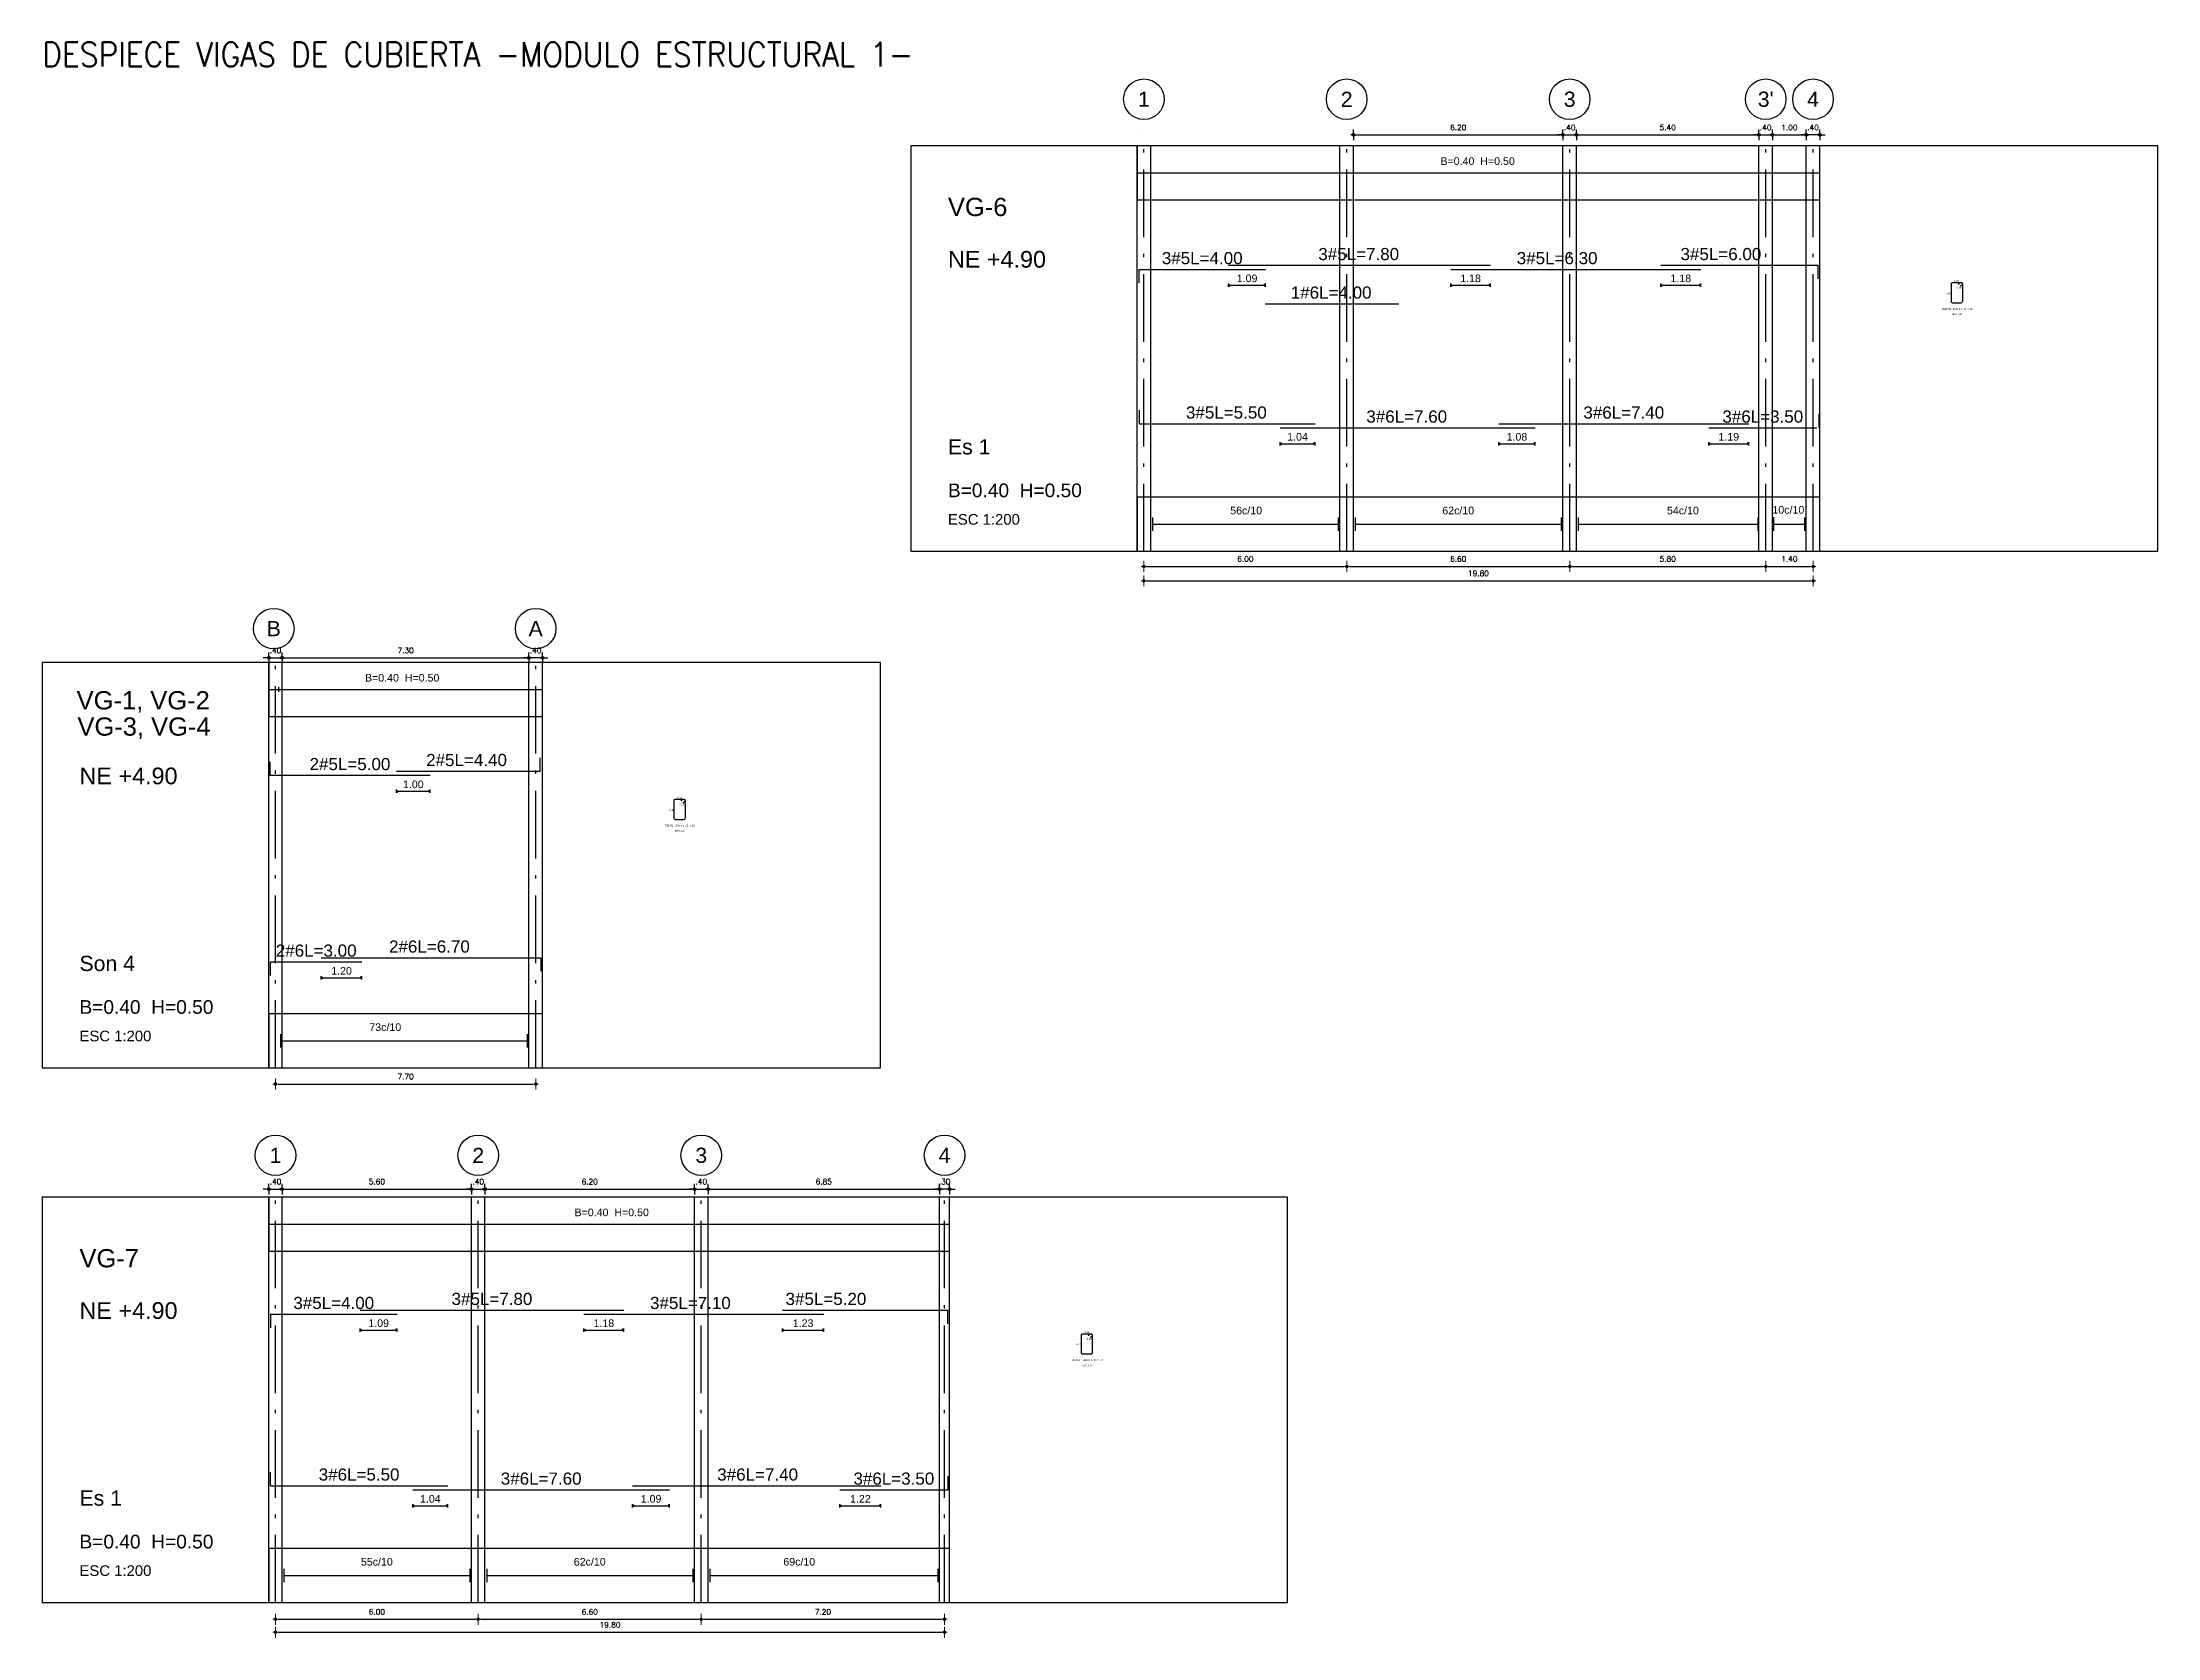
# Model space of a CAD drawing. Header units: feet. Extents: x -398 to 164, y -304 to 319.
# Drawn here: x -398.4 to -335.8, y -283.3 to -236.1 of the extents above; entities that cross this region are included whole.
import ezdxf
from ezdxf.enums import TextEntityAlignment as Align

# ---------------------------------------------------------------- set-up
doc = ezdxf.new("R2010")
doc.units = ezdxf.units.FT
doc.header["$MEASUREMENT"] = 0
doc.linetypes.add('EJES', pattern=[3, 2, -0.5, 0, -0.5])
doc.layers.get('DEFPOINTS').update_dxf_attribs({"lineweight": 0})
for name, color, linetype in [('ACERO', 6, 'Continuous'), ('AXI', 7, 'Continuous'), ('CAJA-EXT', 7, 'Continuous'), ('CAJA-GEN', 4, 'Continuous'), ('Col', 7, 'Continuous'), ('DEF-REF', 7, 'Continuous'), ('DIM', 7, 'Continuous'), ('DIM-COL', 7, 'Continuous'), ('EJES', 9, 'EJES'), ('ESTR', 7, 'Continuous'), ('Estri', 7, 'Continuous'), ('NIVEL', 7, 'Continuous'), ('NOM-DESP', 7, 'Continuous'), ('TEXTO', 7, 'Continuous'), ('TX-EJES', 7, 'Continuous'), ('TX-V', 3, 'Continuous')]:
    doc.layers.add(name, color=color, linetype=linetype)
doc.layers.add('TX', color=60, linetype='Continuous', lineweight=0)
doc.styles.add('D100N', font='romans.shx', dxfattribs={"height": 0.16})
doc.styles.add('D200N', font='romans.shx', dxfattribs={"width": 0.9, "height": 0.32})
doc.styles.get("Standard").update_dxf_attribs({"font": 'arial.ttf'})
doc.dimstyles.new('D100', dxfattribs={"dimtxt": 0.15, "dimasz": 0.08, "dimexe": 0, "dimexo": 0, "dimgap": 0.14, "dimtad": 1, "dimzin": 4, "dimdsep": 46, "dimtxsty": 'D100N', "dimblk1": 'DIMBLK', "dimblk2": 'DIMBLK', "dimsah": 1, "dimcen": 0.09, "dimse1": 1, "dimse2": 1, "dimclrd": 9, "dimclre": 256, "dimclrt": 256, "dimadec": 0, "dimazin": 0, "dimtfac": 6, "dimtix": 1, "dimtmove": 2, "dimatfit": 3, "dimfxl": 1, "dimtvp": 0.466667, "dimtolj": 1, "dimtzin": 4, "dimarcsym": 0})

msp = doc.modelspace()

# ---------------------------------------------------------------- texts
at = {"layer": 'AXI'}
for p in [(-371.5535, -249.5138), (-397.2535, -264.8038), (-397.2535, -280.6265)]:
    msp.add_text('B=0.40  H=0.50', height=0.405, dxfattribs=at).set_placement(p)
at = {"layer": 'DEF-REF'}
for s, p in [('3#5L=4.00', (-364.0285, -242.618)), ('3#5L=7.80', (-359.3972, -242.498)), ('3#5L=6.30', (-353.5249, -242.618)), ('3#5L=6.00', (-348.6785, -242.498)), ('1#6L=4.00', (-360.2134, -243.638)), ('3#5L=5.50', (-363.3146, -247.1875)), ('3#6L=7.60', (-357.9767, -247.3075)), ('3#6L=7.40', (-351.554, -247.1875)), ('3#6L=3.50', (-347.4396, -247.3075)), ('2#5L=5.00', (-389.2487, -257.5922)), ('2#5L=4.40', (-385.7987, -257.4722)), ('2#6L=3.00', (-390.2477, -263.1121)), ('2#6L=6.70', (-386.8977, -262.9921)), ('3#5L=4.00', (-389.7285, -273.5408)), ('3#5L=7.80', (-385.0472, -273.4208)), ('3#5L=7.10', (-379.1749, -273.5408)), ('3#5L=5.20', (-375.1633, -273.4208)), ('3#6L=5.50', (-388.9785, -278.6187)), ('3#6L=7.60', (-383.5905, -278.7387)), ('3#6L=7.40', (-377.1844, -278.6187)), ('3#6L=3.50', (-373.1535, -278.7387))]:
    msp.add_text(s, height=0.36, dxfattribs=at).set_placement(p, align=Align.CENTER)
at = {"layer": 'DIM'}
for s, p in [('1.09', (-362.7003, -243.1496)), ('1.18', (-356.0861, -243.1496)), ('1.18', (-349.8667, -243.1496)), ('1.04', (-361.2082, -247.8392)), ('1.08', (-354.7154, -247.8392)), ('1.19', (-348.4468, -247.8392)), ('1.00', (-387.3737, -258.1238)), ('1.20', (-389.4977, -263.6437)), ('1.09', (-388.4003, -274.0724)), ('1.18', (-381.7361, -274.0724)), ('1.23', (-375.8392, -274.0724)), ('1.04', (-386.872, -279.2703)), ('1.09', (-380.3375, -279.2703)), ('1.22', (-374.1439, -279.2703))]:
    msp.add_text(s, height=0.225, dxfattribs=at).set_placement(p, align=Align.CENTER)
at = {"layer": 'ESTR'}
for s, height, p in [('0.42', 0.05236, (-341.944, -243.5122)), ('0.32', 0.05236, (-341.7042, -243.1415)), ('0.10', 0.05236, (-341.6371, -243.3456)), ('182E#3L=168cm b=32 h=42', 0.052364, (-341.6935, -243.9699)), ('0.32', 0.05236, (-379.4935, -258.4262)), ('0.42', 0.05236, (-379.7332, -258.7969)), ('0.10', 0.05236, (-379.4264, -258.6303)), ('73E#3L=168cm b=32 h=42', 0.052364, (-379.4935, -259.26)), ('0.42', 0.05236, (-367.6832, -274.6196)), ('0.32', 0.05236, (-367.4435, -274.2489)), ('0.10', 0.05236, (-367.3764, -274.453)), (' 186E#3L=168cm b=32 h=42', 0.052364, (-367.4435, -275.0827))]:
    msp.add_text(s, height=height, dxfattribs=at).set_placement(p, align=Align.CENTER)
at = {"layer": 'NIVEL'}
for p in [(-371.5535, -242.7205), (-397.2535, -258.0106), (-397.2535, -273.8333)]:
    msp.add_text('NE +4.90', height=0.495, dxfattribs=at).set_placement(p)
at = {"layer": 'NOM-DESP'}
for s, p in [('VG-6', (-371.5535, -241.1938)), ('VG-1, VG-2', (-397.337, -255.7945)), ('VG-3, VG-4', (-397.3134, -256.5716)), ('VG-7', (-397.2535, -272.3066))]:
    msp.add_text(s, height=0.54, dxfattribs=at).set_placement(p)
at = {"layer": 'TEXTO'}
for s, p in [('B=0.40  H=0.50', (-355.8785, -239.6805)), ('10c/10', (-346.6829, -250.0006)), ('56c/10', (-362.7285, -250.0205)), ('62c/10', (-356.4535, -250.0205)), ('54c/10', (-349.8035, -250.0205)), ('B=0.40  H=0.50', (-387.7035, -254.9705)), ('73c/10', (-388.2035, -265.3105)), ('B=0.40  H=0.50', (-381.5035, -270.7932)), ('55c/10', (-388.4535, -281.1332)), ('62c/10', (-382.1535, -281.1332)), ('69c/10', (-375.9535, -281.1332))]:
    msp.add_text(s, height=0.225, dxfattribs=at).set_placement(p, align=Align.CENTER)
for p in [(-341.548, -244.1193), (-379.348, -259.4093), (-367.298, -275.232)]:
    msp.add_text('ESC 1:20', height=0.04582, dxfattribs=at).set_placement(p, align=Align.RIGHT)
for p in [(-371.5535, -250.3271), (-397.2535, -265.6172), (-397.2535, -281.4399)]:
    msp.add_text('ESC 1:200', height=0.315, dxfattribs=at).set_placement(p)
at = {"layer": 'TX', "insert": (-398.3535, -236.0513), "char_height": 0.72, "attachment_point": 1, "style": 'D200N'}
msp.add_mtext('\\pxql;DESPIECE VIGAS DE CUBIERTA -MODULO ESTRUCTURAL 1-', dxfattribs=at)
at = {"layer": 'TX-EJES'}
for s, p in [('1', (-365.7535, -237.7354)), ('2', (-359.7535, -237.7354)), ('3', (-353.1535, -237.7354)), ("3'", (-347.3535, -237.7354)), ('4', (-345.9535, -237.7354)), ('B', (-391.5035, -253.4038)), ('A', (-383.7535, -253.4038)), ('1', (-391.4535, -268.9907)), ('2', (-385.4535, -268.9907)), ('3', (-378.8535, -268.9907)), ('4', (-371.6535, -268.9907))]:
    msp.add_text(s, height=0.45, dxfattribs=at).set_placement(p, align=Align.MIDDLE)
at = {"layer": 'TX-V'}
for s, p in [('Es 1', (-371.5535, -248.2472)), ('Son 4', (-397.2535, -263.5372)), ('Es 1', (-397.2535, -279.3599))]:
    msp.add_text(s, height=0.45, dxfattribs=at).set_placement(p)

# ---------------------------------------------------------------- blocks, each defined once
blk = doc.blocks.new('DIMBLK')
for q in [(0, 2), (0, -2), (-1, 0), (1, 0)]:
    blk.add_line((0, 0), q)
blk.add_circle((0, 0), 0.5)
blk = doc.blocks.new('*D240')
at = {"layer": 'DEFPOINTS', "color": 9, "lineweight": -2, "transparency": 16777216}
blk.add_line((-391.373, -266.881), (-383.833, -266.881), dxfattribs=at)
at = {"layer": 'DEFPOINTS', "color": 0, "transparency": 16777216}
for p in [(-391.453, -266.404), (-383.753, -266.404), (-383.753, -266.881)]:
    blk.add_point(p, dxfattribs=at)
at = {"layer": 'DEFPOINTS', "color": 9, "lineweight": -2, "transparency": 16777216, "xscale": 0.08, "yscale": 0.08, "zscale": 0.08, "rotation": 180}
blk.add_blockref('DIMBLK', (-391.453, -266.881), dxfattribs=at)
at = {"layer": 'DEFPOINTS', "color": 9, "lineweight": -2, "transparency": 16777216, "xscale": 0.08, "yscale": 0.08, "zscale": 0.08}
blk.add_blockref('DIMBLK', (-383.753, -266.881), dxfattribs=at)
at = {"layer": 'DEFPOINTS', "transparency": 16777216, "insert": (-387.603, -266.661), "char_height": 0.16, "attachment_point": 5, "style": 'D100N'}
blk.add_mtext('\\A1;7.70', dxfattribs=at)
blk = doc.blocks.new('*D241')
at = {"layer": 'DEFPOINTS', "color": 9, "lineweight": -2, "transparency": 16777216}
blk.add_line((-365.673, -251.562), (-359.833, -251.562), dxfattribs=at)
at = {"layer": 'DEFPOINTS', "color": 0, "transparency": 16777216}
for p in [(-365.753, -251.114), (-359.753, -251.114), (-359.753, -251.562)]:
    blk.add_point(p, dxfattribs=at)
at = {"layer": 'DEFPOINTS', "color": 9, "lineweight": -2, "transparency": 16777216, "xscale": 0.08, "yscale": 0.08, "zscale": 0.08, "rotation": 180}
blk.add_blockref('DIMBLK', (-365.753, -251.562), dxfattribs=at)
at = {"layer": 'DEFPOINTS', "color": 9, "lineweight": -2, "transparency": 16777216, "xscale": 0.08, "yscale": 0.08, "zscale": 0.08}
blk.add_blockref('DIMBLK', (-359.753, -251.562), dxfattribs=at)
at = {"layer": 'DEFPOINTS', "transparency": 16777216, "insert": (-362.753, -251.342), "char_height": 0.16, "attachment_point": 5, "style": 'D100N'}
blk.add_mtext('\\A1;6.00', dxfattribs=at)
blk = doc.blocks.new('*D242')
at = {"layer": 'DEFPOINTS', "color": 9, "lineweight": -2, "transparency": 16777216}
blk.add_line((-359.673, -251.562), (-353.233, -251.562), dxfattribs=at)
at = {"layer": 'DEFPOINTS', "color": 0, "transparency": 16777216}
for p in [(-359.753, -251.114), (-353.153, -251.114), (-353.153, -251.562)]:
    blk.add_point(p, dxfattribs=at)
at = {"layer": 'DEFPOINTS', "color": 9, "lineweight": -2, "transparency": 16777216, "xscale": 0.08, "yscale": 0.08, "zscale": 0.08, "rotation": 180}
blk.add_blockref('DIMBLK', (-359.753, -251.562), dxfattribs=at)
at = {"layer": 'DEFPOINTS', "color": 9, "lineweight": -2, "transparency": 16777216, "xscale": 0.08, "yscale": 0.08, "zscale": 0.08}
blk.add_blockref('DIMBLK', (-353.153, -251.562), dxfattribs=at)
at = {"layer": 'DEFPOINTS', "transparency": 16777216, "insert": (-356.453, -251.342), "char_height": 0.16, "attachment_point": 5, "style": 'D100N'}
blk.add_mtext('\\A1;6.60', dxfattribs=at)
blk = doc.blocks.new('*D243')
at = {"layer": 'DEFPOINTS', "color": 9, "lineweight": -2, "transparency": 16777216}
blk.add_line((-353.073, -251.562), (-347.433, -251.562), dxfattribs=at)
at = {"layer": 'DEFPOINTS', "color": 0, "transparency": 16777216}
for p in [(-353.153, -251.114), (-347.353, -251.114), (-347.353, -251.562)]:
    blk.add_point(p, dxfattribs=at)
at = {"layer": 'DEFPOINTS', "color": 9, "lineweight": -2, "transparency": 16777216, "xscale": 0.08, "yscale": 0.08, "zscale": 0.08, "rotation": 180}
blk.add_blockref('DIMBLK', (-353.153, -251.562), dxfattribs=at)
at = {"layer": 'DEFPOINTS', "color": 9, "lineweight": -2, "transparency": 16777216, "xscale": 0.08, "yscale": 0.08, "zscale": 0.08}
blk.add_blockref('DIMBLK', (-347.353, -251.562), dxfattribs=at)
at = {"layer": 'DEFPOINTS', "transparency": 16777216, "insert": (-350.253, -251.342), "char_height": 0.16, "attachment_point": 5, "style": 'D100N'}
blk.add_mtext('\\A1;5.80', dxfattribs=at)
blk = doc.blocks.new('*D244')
at = {"layer": 'DEFPOINTS', "color": 9, "lineweight": -2, "transparency": 16777216}
blk.add_line((-347.273, -251.562), (-346.033, -251.562), dxfattribs=at)
at = {"layer": 'DEFPOINTS', "color": 0, "transparency": 16777216}
for p in [(-347.353, -251.114), (-345.953, -251.114), (-345.953, -251.562)]:
    blk.add_point(p, dxfattribs=at)
at = {"layer": 'DEFPOINTS', "color": 9, "lineweight": -2, "transparency": 16777216, "xscale": 0.08, "yscale": 0.08, "zscale": 0.08, "rotation": 180}
blk.add_blockref('DIMBLK', (-347.353, -251.562), dxfattribs=at)
at = {"layer": 'DEFPOINTS', "color": 9, "lineweight": -2, "transparency": 16777216, "xscale": 0.08, "yscale": 0.08, "zscale": 0.08}
blk.add_blockref('DIMBLK', (-345.953, -251.562), dxfattribs=at)
at = {"layer": 'DEFPOINTS', "transparency": 16777216, "insert": (-346.653, -251.342), "char_height": 0.16, "attachment_point": 5, "style": 'D100N'}
blk.add_mtext('\\A1;1.40', dxfattribs=at)
blk = doc.blocks.new('*D245')
at = {"layer": 'DEFPOINTS', "color": 9, "lineweight": -2, "transparency": 16777216}
blk.add_line((-391.373, -282.723), (-385.533, -282.723), dxfattribs=at)
at = {"layer": 'DEFPOINTS', "color": 0, "transparency": 16777216}
for p in [(-391.453, -282.227), (-385.453, -282.227), (-385.453, -282.723)]:
    blk.add_point(p, dxfattribs=at)
at = {"layer": 'DEFPOINTS', "color": 9, "lineweight": -2, "transparency": 16777216, "xscale": 0.08, "yscale": 0.08, "zscale": 0.08, "rotation": 180}
blk.add_blockref('DIMBLK', (-391.453, -282.723), dxfattribs=at)
at = {"layer": 'DEFPOINTS', "color": 9, "lineweight": -2, "transparency": 16777216, "xscale": 0.08, "yscale": 0.08, "zscale": 0.08}
blk.add_blockref('DIMBLK', (-385.453, -282.723), dxfattribs=at)
at = {"layer": 'DEFPOINTS', "transparency": 16777216, "insert": (-388.453, -282.503), "char_height": 0.16, "attachment_point": 5, "style": 'D100N'}
blk.add_mtext('\\A1;6.00', dxfattribs=at)
blk = doc.blocks.new('*D246')
at = {"layer": 'DEFPOINTS', "color": 9, "lineweight": -2, "transparency": 16777216}
blk.add_line((-385.373, -282.723), (-378.933, -282.723), dxfattribs=at)
at = {"layer": 'DEFPOINTS', "color": 0, "transparency": 16777216}
for p in [(-385.453, -282.227), (-378.853, -282.227), (-378.853, -282.723)]:
    blk.add_point(p, dxfattribs=at)
at = {"layer": 'DEFPOINTS', "color": 9, "lineweight": -2, "transparency": 16777216, "xscale": 0.08, "yscale": 0.08, "zscale": 0.08, "rotation": 180}
blk.add_blockref('DIMBLK', (-385.453, -282.723), dxfattribs=at)
at = {"layer": 'DEFPOINTS', "color": 9, "lineweight": -2, "transparency": 16777216, "xscale": 0.08, "yscale": 0.08, "zscale": 0.08}
blk.add_blockref('DIMBLK', (-378.853, -282.723), dxfattribs=at)
at = {"layer": 'DEFPOINTS', "transparency": 16777216, "insert": (-382.153, -282.503), "char_height": 0.16, "attachment_point": 5, "style": 'D100N'}
blk.add_mtext('\\A1;6.60', dxfattribs=at)
blk = doc.blocks.new('*D247')
at = {"layer": 'DEFPOINTS', "color": 9, "lineweight": -2, "transparency": 16777216}
blk.add_line((-378.773, -282.723), (-371.733, -282.723), dxfattribs=at)
at = {"layer": 'DEFPOINTS', "color": 0, "transparency": 16777216}
for p in [(-378.853, -282.227), (-371.653, -282.227), (-371.653, -282.723)]:
    blk.add_point(p, dxfattribs=at)
at = {"layer": 'DEFPOINTS', "color": 9, "lineweight": -2, "transparency": 16777216, "xscale": 0.08, "yscale": 0.08, "zscale": 0.08, "rotation": 180}
blk.add_blockref('DIMBLK', (-378.853, -282.723), dxfattribs=at)
at = {"layer": 'DEFPOINTS', "color": 9, "lineweight": -2, "transparency": 16777216, "xscale": 0.08, "yscale": 0.08, "zscale": 0.08}
blk.add_blockref('DIMBLK', (-371.653, -282.723), dxfattribs=at)
at = {"layer": 'DEFPOINTS', "transparency": 16777216, "insert": (-375.253, -282.503), "char_height": 0.16, "attachment_point": 5, "style": 'D100N'}
blk.add_mtext('\\A1;7.20', dxfattribs=at)
blk = doc.blocks.new('*D248')
at = {"layer": 'DEFPOINTS', "color": 9, "lineweight": -2, "transparency": 16777216}
blk.add_line((-391.373, -283.107), (-371.733, -283.107), dxfattribs=at)
at = {"layer": 'DEFPOINTS', "color": 0, "transparency": 16777216}
for p in [(-391.453, -282.227), (-371.653, -282.227), (-371.653, -283.107)]:
    blk.add_point(p, dxfattribs=at)
at = {"layer": 'DEFPOINTS', "color": 9, "lineweight": -2, "transparency": 16777216, "xscale": 0.08, "yscale": 0.08, "zscale": 0.08, "rotation": 180}
blk.add_blockref('DIMBLK', (-391.453, -283.107), dxfattribs=at)
at = {"layer": 'DEFPOINTS', "color": 9, "lineweight": -2, "transparency": 16777216, "xscale": 0.08, "yscale": 0.08, "zscale": 0.08}
blk.add_blockref('DIMBLK', (-371.653, -283.107), dxfattribs=at)
at = {"layer": 'DEFPOINTS', "transparency": 16777216, "insert": (-381.553, -282.887), "char_height": 0.16, "attachment_point": 5, "style": 'D100N'}
blk.add_mtext('\\A1;19.80', dxfattribs=at)
blk = doc.blocks.new('*D249')
at = {"layer": 'DEFPOINTS', "color": 9, "lineweight": -2, "transparency": 16777216}
blk.add_line((-365.673, -251.988), (-346.033, -251.988), dxfattribs=at)
at = {"layer": 'DEFPOINTS', "color": 0, "transparency": 16777216}
for p in [(-365.753, -251.114), (-345.953, -251.114), (-345.953, -251.988)]:
    blk.add_point(p, dxfattribs=at)
at = {"layer": 'DEFPOINTS', "color": 9, "lineweight": -2, "transparency": 16777216, "xscale": 0.08, "yscale": 0.08, "zscale": 0.08, "rotation": 180}
blk.add_blockref('DIMBLK', (-365.753, -251.988), dxfattribs=at)
at = {"layer": 'DEFPOINTS', "color": 9, "lineweight": -2, "transparency": 16777216, "xscale": 0.08, "yscale": 0.08, "zscale": 0.08}
blk.add_blockref('DIMBLK', (-345.953, -251.988), dxfattribs=at)
at = {"layer": 'DEFPOINTS', "transparency": 16777216, "insert": (-355.853, -251.768), "char_height": 0.16, "attachment_point": 5, "style": 'D100N'}
blk.add_mtext('\\A1;19.80', dxfattribs=at)
blk = doc.blocks.new('*D295')
at = {"layer": 'DEFPOINTS', "color": 0, "transparency": 16777216}
for p in [(-346.153, -238.792), (-346.153, -239.114), (-345.753, -239.114)]:
    blk.add_point(p, dxfattribs=at)
at = {"layer": 'DIM', "color": 9, "lineweight": -2, "transparency": 16777216}
for p, q in [((-346.233, -238.792), (-346.313, -238.792)), ((-345.753, -238.792), (-346.153, -238.792)), ((-345.673, -238.792), (-345.593, -238.792))]:
    blk.add_line(p, q, dxfattribs=at)
at = {"layer": 'DIM', "color": 9, "lineweight": -2, "transparency": 16777216, "xscale": 0.08, "yscale": 0.08, "zscale": 0.08}
blk.add_blockref('DIMBLK', (-346.153, -238.792), dxfattribs=at)
at = {"layer": 'DIM', "color": 9, "lineweight": -2, "transparency": 16777216, "xscale": 0.08, "yscale": 0.08, "zscale": 0.08, "rotation": 180}
blk.add_blockref('DIMBLK', (-345.753, -238.792), dxfattribs=at)
at = {"layer": 'DIM', "transparency": 16777216, "insert": (-345.953, -238.572), "char_height": 0.16, "attachment_point": 5, "style": 'D100N'}
blk.add_mtext('\\A1;.40', dxfattribs=at)
blk = doc.blocks.new('*D296')
at = {"layer": 'DEFPOINTS', "color": 0, "transparency": 16777216}
for p in [(-347.153, -239.114), (-346.153, -238.792), (-346.153, -239.114)]:
    blk.add_point(p, dxfattribs=at)
at = {"layer": 'DIM', "color": 9, "lineweight": -2, "transparency": 16777216}
blk.add_line((-347.073, -238.792), (-346.233, -238.792), dxfattribs=at)
at = {"layer": 'DIM', "color": 9, "lineweight": -2, "transparency": 16777216, "xscale": 0.08, "yscale": 0.08, "zscale": 0.08, "rotation": 180}
blk.add_blockref('DIMBLK', (-347.153, -238.792), dxfattribs=at)
at = {"layer": 'DIM', "color": 9, "lineweight": -2, "transparency": 16777216, "xscale": 0.08, "yscale": 0.08, "zscale": 0.08}
blk.add_blockref('DIMBLK', (-346.153, -238.792), dxfattribs=at)
at = {"layer": 'DIM', "transparency": 16777216, "insert": (-346.653, -238.572), "char_height": 0.16, "attachment_point": 5, "style": 'D100N'}
blk.add_mtext('\\A1;1.00', dxfattribs=at)
blk = doc.blocks.new('*D297')
at = {"layer": 'DEFPOINTS', "color": 0, "transparency": 16777216}
for p in [(-347.553, -239.114), (-347.153, -238.792), (-347.153, -239.114)]:
    blk.add_point(p, dxfattribs=at)
at = {"layer": 'DIM', "color": 9, "lineweight": -2, "transparency": 16777216}
for p, q in [((-347.633, -238.792), (-347.713, -238.792)), ((-347.553, -238.792), (-347.153, -238.792)), ((-347.073, -238.792), (-346.993, -238.792))]:
    blk.add_line(p, q, dxfattribs=at)
at = {"layer": 'DIM', "color": 9, "lineweight": -2, "transparency": 16777216, "xscale": 0.08, "yscale": 0.08, "zscale": 0.08}
blk.add_blockref('DIMBLK', (-347.553, -238.792), dxfattribs=at)
at = {"layer": 'DIM', "color": 9, "lineweight": -2, "transparency": 16777216, "xscale": 0.08, "yscale": 0.08, "zscale": 0.08, "rotation": 180}
blk.add_blockref('DIMBLK', (-347.153, -238.792), dxfattribs=at)
at = {"layer": 'DIM', "transparency": 16777216, "insert": (-347.353, -238.572), "char_height": 0.16, "attachment_point": 5, "style": 'D100N'}
blk.add_mtext('\\A1;.40', dxfattribs=at)
blk = doc.blocks.new('*D298')
at = {"layer": 'DEFPOINTS', "color": 0, "transparency": 16777216}
for p in [(-352.953, -239.114), (-347.553, -238.792), (-347.553, -239.114)]:
    blk.add_point(p, dxfattribs=at)
at = {"layer": 'DIM', "color": 9, "lineweight": -2, "transparency": 16777216}
blk.add_line((-352.873, -238.792), (-347.633, -238.792), dxfattribs=at)
at = {"layer": 'DIM', "color": 9, "lineweight": -2, "transparency": 16777216, "xscale": 0.08, "yscale": 0.08, "zscale": 0.08, "rotation": 180}
blk.add_blockref('DIMBLK', (-352.953, -238.792), dxfattribs=at)
at = {"layer": 'DIM', "color": 9, "lineweight": -2, "transparency": 16777216, "xscale": 0.08, "yscale": 0.08, "zscale": 0.08}
blk.add_blockref('DIMBLK', (-347.553, -238.792), dxfattribs=at)
at = {"layer": 'DIM', "transparency": 16777216, "insert": (-350.253, -238.572), "char_height": 0.16, "attachment_point": 5, "style": 'D100N'}
blk.add_mtext('\\A1;5.40', dxfattribs=at)
blk = doc.blocks.new('*D299')
at = {"layer": 'DEFPOINTS', "color": 0, "transparency": 16777216}
for p in [(-353.353, -239.114), (-352.953, -238.792), (-352.953, -239.114)]:
    blk.add_point(p, dxfattribs=at)
at = {"layer": 'DIM', "color": 9, "lineweight": -2, "transparency": 16777216}
for p, q in [((-353.433, -238.792), (-353.513, -238.792)), ((-353.353, -238.792), (-352.953, -238.792)), ((-352.873, -238.792), (-352.793, -238.792))]:
    blk.add_line(p, q, dxfattribs=at)
at = {"layer": 'DIM', "color": 9, "lineweight": -2, "transparency": 16777216, "xscale": 0.08, "yscale": 0.08, "zscale": 0.08}
blk.add_blockref('DIMBLK', (-353.353, -238.792), dxfattribs=at)
at = {"layer": 'DIM', "color": 9, "lineweight": -2, "transparency": 16777216, "xscale": 0.08, "yscale": 0.08, "zscale": 0.08, "rotation": 180}
blk.add_blockref('DIMBLK', (-352.953, -238.792), dxfattribs=at)
at = {"layer": 'DIM', "transparency": 16777216, "insert": (-353.153, -238.572), "char_height": 0.16, "attachment_point": 5, "style": 'D100N'}
blk.add_mtext('\\A1;.40', dxfattribs=at)
blk = doc.blocks.new('*D300')
at = {"layer": 'DEFPOINTS', "color": 0, "transparency": 16777216}
for p in [(-359.553, -239.114), (-353.353, -238.792), (-353.353, -239.114)]:
    blk.add_point(p, dxfattribs=at)
at = {"layer": 'DIM', "color": 9, "lineweight": -2, "transparency": 16777216}
blk.add_line((-359.473, -238.792), (-353.433, -238.792), dxfattribs=at)
at = {"layer": 'DIM', "color": 9, "lineweight": -2, "transparency": 16777216, "xscale": 0.08, "yscale": 0.08, "zscale": 0.08, "rotation": 180}
blk.add_blockref('DIMBLK', (-359.553, -238.792), dxfattribs=at)
at = {"layer": 'DIM', "color": 9, "lineweight": -2, "transparency": 16777216, "xscale": 0.08, "yscale": 0.08, "zscale": 0.08}
blk.add_blockref('DIMBLK', (-353.353, -238.792), dxfattribs=at)
at = {"layer": 'DIM', "transparency": 16777216, "insert": (-356.453, -238.572), "char_height": 0.16, "attachment_point": 5, "style": 'D100N'}
blk.add_mtext('\\A1;6.20', dxfattribs=at)
blk = doc.blocks.new('*D301')
at = {"layer": 'DEFPOINTS', "color": 0, "transparency": 16777216}
for p in [(-391.653, -254.404), (-391.253, -254.268), (-391.253, -254.404)]:
    blk.add_point(p, dxfattribs=at)
at = {"layer": 'DIM', "color": 9, "lineweight": -2, "transparency": 16777216}
for p, q in [((-391.733, -254.268), (-391.813, -254.268)), ((-391.653, -254.268), (-391.253, -254.268)), ((-391.173, -254.268), (-391.093, -254.268))]:
    blk.add_line(p, q, dxfattribs=at)
at = {"layer": 'DIM', "color": 9, "lineweight": -2, "transparency": 16777216, "xscale": 0.08, "yscale": 0.08, "zscale": 0.08}
blk.add_blockref('DIMBLK', (-391.653, -254.268), dxfattribs=at)
at = {"layer": 'DIM', "color": 9, "lineweight": -2, "transparency": 16777216, "xscale": 0.08, "yscale": 0.08, "zscale": 0.08, "rotation": 180}
blk.add_blockref('DIMBLK', (-391.253, -254.268), dxfattribs=at)
at = {"layer": 'DIM', "transparency": 16777216, "insert": (-391.453, -254.048), "char_height": 0.16, "attachment_point": 5, "style": 'D100N'}
blk.add_mtext('\\A1;.40', dxfattribs=at)
blk = doc.blocks.new('*D302')
at = {"layer": 'DEFPOINTS', "color": 0, "transparency": 16777216}
for p in [(-391.253, -254.429), (-383.953, -254.268), (-383.953, -254.429)]:
    blk.add_point(p, dxfattribs=at)
at = {"layer": 'DIM', "color": 9, "lineweight": -2, "transparency": 16777216}
blk.add_line((-391.173, -254.268), (-384.033, -254.268), dxfattribs=at)
at = {"layer": 'DIM', "color": 9, "lineweight": -2, "transparency": 16777216, "xscale": 0.08, "yscale": 0.08, "zscale": 0.08, "rotation": 180}
blk.add_blockref('DIMBLK', (-391.253, -254.268), dxfattribs=at)
at = {"layer": 'DIM', "color": 9, "lineweight": -2, "transparency": 16777216, "xscale": 0.08, "yscale": 0.08, "zscale": 0.08}
blk.add_blockref('DIMBLK', (-383.953, -254.268), dxfattribs=at)
at = {"layer": 'DIM', "transparency": 16777216, "insert": (-387.603, -254.048), "char_height": 0.16, "attachment_point": 5, "style": 'D100N'}
blk.add_mtext('\\A1;7.30', dxfattribs=at)
blk = doc.blocks.new('*D303')
at = {"layer": 'DEFPOINTS', "color": 0, "transparency": 16777216}
for p in [(-383.953, -254.268), (-383.953, -254.429), (-383.553, -254.404)]:
    blk.add_point(p, dxfattribs=at)
at = {"layer": 'DIM', "color": 9, "lineweight": -2, "transparency": 16777216}
for p, q in [((-384.033, -254.268), (-384.113, -254.268)), ((-383.553, -254.268), (-383.953, -254.268)), ((-383.473, -254.268), (-383.393, -254.268))]:
    blk.add_line(p, q, dxfattribs=at)
at = {"layer": 'DIM', "color": 9, "lineweight": -2, "transparency": 16777216, "xscale": 0.08, "yscale": 0.08, "zscale": 0.08}
blk.add_blockref('DIMBLK', (-383.953, -254.268), dxfattribs=at)
at = {"layer": 'DIM', "color": 9, "lineweight": -2, "transparency": 16777216, "xscale": 0.08, "yscale": 0.08, "zscale": 0.08, "rotation": 180}
blk.add_blockref('DIMBLK', (-383.553, -254.268), dxfattribs=at)
at = {"layer": 'DIM', "transparency": 16777216, "insert": (-383.753, -254.048), "char_height": 0.16, "attachment_point": 5, "style": 'D100N'}
blk.add_mtext('\\A1;.40', dxfattribs=at)
blk = doc.blocks.new('*D304')
at = {"layer": 'DEFPOINTS', "color": 0, "transparency": 16777216}
for p in [(-371.803, -269.991), (-371.803, -270.227), (-371.503, -270.227)]:
    blk.add_point(p, dxfattribs=at)
at = {"layer": 'DIM', "color": 9, "lineweight": -2, "transparency": 16777216}
for p, q in [((-371.883, -269.991), (-371.963, -269.991)), ((-371.503, -269.991), (-371.803, -269.991)), ((-371.423, -269.991), (-371.343, -269.991))]:
    blk.add_line(p, q, dxfattribs=at)
at = {"layer": 'DIM', "color": 9, "lineweight": -2, "transparency": 16777216, "xscale": 0.08, "yscale": 0.08, "zscale": 0.08}
blk.add_blockref('DIMBLK', (-371.803, -269.991), dxfattribs=at)
at = {"layer": 'DIM', "color": 9, "lineweight": -2, "transparency": 16777216, "xscale": 0.08, "yscale": 0.08, "zscale": 0.08, "rotation": 180}
blk.add_blockref('DIMBLK', (-371.503, -269.991), dxfattribs=at)
at = {"layer": 'DIM', "transparency": 16777216, "insert": (-371.653, -269.771), "char_height": 0.16, "attachment_point": 5, "style": 'D100N'}
blk.add_mtext('\\A1;.30', dxfattribs=at)
blk = doc.blocks.new('*D305')
at = {"layer": 'DEFPOINTS', "color": 0, "transparency": 16777216}
for p in [(-378.653, -270.227), (-371.803, -269.991), (-371.803, -270.227)]:
    blk.add_point(p, dxfattribs=at)
at = {"layer": 'DIM', "color": 9, "lineweight": -2, "transparency": 16777216}
blk.add_line((-378.573, -269.991), (-371.883, -269.991), dxfattribs=at)
at = {"layer": 'DIM', "color": 9, "lineweight": -2, "transparency": 16777216, "xscale": 0.08, "yscale": 0.08, "zscale": 0.08, "rotation": 180}
blk.add_blockref('DIMBLK', (-378.653, -269.991), dxfattribs=at)
at = {"layer": 'DIM', "color": 9, "lineweight": -2, "transparency": 16777216, "xscale": 0.08, "yscale": 0.08, "zscale": 0.08}
blk.add_blockref('DIMBLK', (-371.803, -269.991), dxfattribs=at)
at = {"layer": 'DIM', "transparency": 16777216, "insert": (-375.228, -269.771), "char_height": 0.16, "attachment_point": 5, "style": 'D100N'}
blk.add_mtext('\\A1;6.85', dxfattribs=at)
blk = doc.blocks.new('*D306')
at = {"layer": 'DEFPOINTS', "color": 0, "transparency": 16777216}
for p in [(-379.053, -270.227), (-378.653, -269.991), (-378.653, -270.227)]:
    blk.add_point(p, dxfattribs=at)
at = {"layer": 'DIM', "color": 9, "lineweight": -2, "transparency": 16777216}
for p, q in [((-379.133, -269.991), (-379.213, -269.991)), ((-379.053, -269.991), (-378.653, -269.991)), ((-378.573, -269.991), (-378.493, -269.991))]:
    blk.add_line(p, q, dxfattribs=at)
at = {"layer": 'DIM', "color": 9, "lineweight": -2, "transparency": 16777216, "xscale": 0.08, "yscale": 0.08, "zscale": 0.08}
blk.add_blockref('DIMBLK', (-379.053, -269.991), dxfattribs=at)
at = {"layer": 'DIM', "color": 9, "lineweight": -2, "transparency": 16777216, "xscale": 0.08, "yscale": 0.08, "zscale": 0.08, "rotation": 180}
blk.add_blockref('DIMBLK', (-378.653, -269.991), dxfattribs=at)
at = {"layer": 'DIM', "transparency": 16777216, "insert": (-378.853, -269.771), "char_height": 0.16, "attachment_point": 5, "style": 'D100N'}
blk.add_mtext('\\A1;.40', dxfattribs=at)
blk = doc.blocks.new('*D307')
at = {"layer": 'DEFPOINTS', "color": 0, "transparency": 16777216}
for p in [(-385.253, -270.227), (-379.053, -269.991), (-379.053, -270.227)]:
    blk.add_point(p, dxfattribs=at)
at = {"layer": 'DIM', "color": 9, "lineweight": -2, "transparency": 16777216}
blk.add_line((-385.173, -269.991), (-379.133, -269.991), dxfattribs=at)
at = {"layer": 'DIM', "color": 9, "lineweight": -2, "transparency": 16777216, "xscale": 0.08, "yscale": 0.08, "zscale": 0.08, "rotation": 180}
blk.add_blockref('DIMBLK', (-385.253, -269.991), dxfattribs=at)
at = {"layer": 'DIM', "color": 9, "lineweight": -2, "transparency": 16777216, "xscale": 0.08, "yscale": 0.08, "zscale": 0.08}
blk.add_blockref('DIMBLK', (-379.053, -269.991), dxfattribs=at)
at = {"layer": 'DIM', "transparency": 16777216, "insert": (-382.153, -269.771), "char_height": 0.16, "attachment_point": 5, "style": 'D100N'}
blk.add_mtext('\\A1;6.20', dxfattribs=at)
blk = doc.blocks.new('*D308')
at = {"layer": 'DEFPOINTS', "color": 0, "transparency": 16777216}
for p in [(-385.653, -270.227), (-385.253, -269.991), (-385.253, -270.227)]:
    blk.add_point(p, dxfattribs=at)
at = {"layer": 'DIM', "color": 9, "lineweight": -2, "transparency": 16777216}
for p, q in [((-385.733, -269.991), (-385.813, -269.991)), ((-385.653, -269.991), (-385.253, -269.991)), ((-385.173, -269.991), (-385.093, -269.991))]:
    blk.add_line(p, q, dxfattribs=at)
at = {"layer": 'DIM', "color": 9, "lineweight": -2, "transparency": 16777216, "xscale": 0.08, "yscale": 0.08, "zscale": 0.08}
blk.add_blockref('DIMBLK', (-385.653, -269.991), dxfattribs=at)
at = {"layer": 'DIM', "color": 9, "lineweight": -2, "transparency": 16777216, "xscale": 0.08, "yscale": 0.08, "zscale": 0.08, "rotation": 180}
blk.add_blockref('DIMBLK', (-385.253, -269.991), dxfattribs=at)
at = {"layer": 'DIM', "transparency": 16777216, "insert": (-385.453, -269.771), "char_height": 0.16, "attachment_point": 5, "style": 'D100N'}
blk.add_mtext('\\A1;.40', dxfattribs=at)
blk = doc.blocks.new('*D309')
at = {"layer": 'DEFPOINTS', "color": 0, "transparency": 16777216}
for p in [(-391.253, -270.227), (-385.653, -269.991), (-385.653, -270.227)]:
    blk.add_point(p, dxfattribs=at)
at = {"layer": 'DIM', "color": 9, "lineweight": -2, "transparency": 16777216}
blk.add_line((-391.173, -269.991), (-385.733, -269.991), dxfattribs=at)
at = {"layer": 'DIM', "color": 9, "lineweight": -2, "transparency": 16777216, "xscale": 0.08, "yscale": 0.08, "zscale": 0.08, "rotation": 180}
blk.add_blockref('DIMBLK', (-391.253, -269.991), dxfattribs=at)
at = {"layer": 'DIM', "color": 9, "lineweight": -2, "transparency": 16777216, "xscale": 0.08, "yscale": 0.08, "zscale": 0.08}
blk.add_blockref('DIMBLK', (-385.653, -269.991), dxfattribs=at)
at = {"layer": 'DIM', "transparency": 16777216, "insert": (-388.453, -269.771), "char_height": 0.16, "attachment_point": 5, "style": 'D100N'}
blk.add_mtext('\\A1;5.60', dxfattribs=at)
blk = doc.blocks.new('*D310')
at = {"layer": 'DEFPOINTS', "color": 0, "transparency": 16777216}
for p in [(-391.653, -270.227), (-391.253, -269.991), (-391.253, -270.227)]:
    blk.add_point(p, dxfattribs=at)
at = {"layer": 'DIM', "color": 9, "lineweight": -2, "transparency": 16777216}
for p, q in [((-391.733, -269.991), (-391.813, -269.991)), ((-391.653, -269.991), (-391.253, -269.991)), ((-391.173, -269.991), (-391.093, -269.991))]:
    blk.add_line(p, q, dxfattribs=at)
at = {"layer": 'DIM', "color": 9, "lineweight": -2, "transparency": 16777216, "xscale": 0.08, "yscale": 0.08, "zscale": 0.08}
blk.add_blockref('DIMBLK', (-391.653, -269.991), dxfattribs=at)
at = {"layer": 'DIM', "color": 9, "lineweight": -2, "transparency": 16777216, "xscale": 0.08, "yscale": 0.08, "zscale": 0.08, "rotation": 180}
blk.add_blockref('DIMBLK', (-391.253, -269.991), dxfattribs=at)
at = {"layer": 'DIM', "transparency": 16777216, "insert": (-391.453, -269.771), "char_height": 0.16, "attachment_point": 5, "style": 'D100N'}
blk.add_mtext('\\A1;.40', dxfattribs=at)

# ---------------------------------------------------------------- dimensions: what is measured, and where the dimension line sits
at = {"layer": 'DEFPOINTS'}
for base, p1, p2, picture, middle in [((-359.7535, -251.5622), (-365.7535, -251.1138), (-359.7535, -251.1138), '*D241', (-362.7535, -251.3422)), ((-345.9535, -251.9882), (-365.7535, -251.1138), (-345.9535, -251.1138), '*D249', (-355.8535, -251.7682)), ((-353.1535, -251.5622), (-359.7535, -251.1138), (-353.1535, -251.1138), '*D242', (-356.4535, -251.3422)), ((-347.3535, -251.5622), (-353.1535, -251.1138), (-347.3535, -251.1138), '*D243', (-350.2535, -251.3422)), ((-345.9535, -251.5622), (-347.3535, -251.1138), (-345.9535, -251.1138), '*D244', (-346.6535, -251.3422)), ((-383.7535, -266.8805), (-391.4535, -266.4038), (-383.7535, -266.4038), '*D240', (-387.6035, -266.6605)), ((-385.4535, -282.7226), (-391.4535, -282.2265), (-385.4535, -282.2265), '*D245', (-388.4535, -282.5026)), ((-371.6535, -283.1074), (-391.4535, -282.2265), (-371.6535, -282.2265), '*D248', (-381.5535, -282.8874)), ((-378.8535, -282.7226), (-385.4535, -282.2265), (-378.8535, -282.2265), '*D246', (-382.1535, -282.5026)), ((-371.6535, -282.7226), (-378.8535, -282.2265), (-371.6535, -282.2265), '*D247', (-375.2535, -282.5026))]:
    dim = msp.add_linear_dim(base=base, p1=p1, p2=p2, dimstyle='D100', override={"dimfxl": 0}, dxfattribs=at)
    dim.commit()
    dim.dimension.update_dxf_attribs({"geometry": picture, "text_midpoint": middle})
at = {"layer": 'DIM'}
for base, p1, p2, picture, middle in [((-353.3535, -238.7915), (-359.5535, -239.1138), (-353.3535, -239.1138), '*D300', (-356.4535, -238.5715)), ((-352.9535, -238.7915), (-353.3535, -239.1138), (-352.9535, -239.1138), '*D299', (-353.1535, -238.5715)), ((-347.5535, -238.7915), (-352.9535, -239.1138), (-347.5535, -239.1138), '*D298', (-350.2535, -238.5715)), ((-347.1535, -238.7915), (-347.5535, -239.1138), (-347.1535, -239.1138), '*D297', (-347.3535, -238.5715)), ((-346.1535, -238.7915), (-347.1535, -239.1138), (-346.1535, -239.1138), '*D296', (-346.6535, -238.5715)), ((-346.1535, -238.7915), (-345.7535, -239.1138), (-346.1535, -239.1138), '*D295', (-345.9535, -238.5715)), ((-391.2535, -254.2683), (-391.6535, -254.4038), (-391.2535, -254.4038), '*D301', (-391.4535, -254.0483)), ((-383.9535, -254.2683), (-391.2535, -254.4285), (-383.9535, -254.4285), '*D302', (-387.6035, -254.0483)), ((-383.9535, -254.2683), (-383.5535, -254.4038), (-383.9535, -254.4285), '*D303', (-383.7535, -254.0483)), ((-391.2535, -269.991), (-391.6535, -270.2265), (-391.2535, -270.2265), '*D310', (-391.4535, -269.771)), ((-385.6535, -269.991), (-391.2535, -270.2265), (-385.6535, -270.2265), '*D309', (-388.4535, -269.771)), ((-385.2535, -269.991), (-385.6535, -270.2265), (-385.2535, -270.2265), '*D308', (-385.4535, -269.771)), ((-379.0535, -269.991), (-385.2535, -270.2265), (-379.0535, -270.2265), '*D307', (-382.1535, -269.771)), ((-378.6535, -269.991), (-379.0535, -270.2265), (-378.6535, -270.2265), '*D306', (-378.8535, -269.771)), ((-371.8035, -269.991), (-378.6535, -270.2265), (-371.8035, -270.2265), '*D305', (-375.2285, -269.771)), ((-371.8035, -269.991), (-371.5035, -270.2265), (-371.8035, -270.2265), '*D304', (-371.6535, -269.771))]:
    dim = msp.add_linear_dim(base=base, p1=p1, p2=p2, dimstyle='D100', override={"dimfxl": 0}, dxfattribs=at)
    dim.commit()
    dim.dimension.update_dxf_attribs({"geometry": picture, "text_midpoint": middle})

# ---------------------------------------------------------------- linework, layer by layer
at = {"layer": 'ACERO'}
for p, q in [((-365.9035, -242.7713), (-365.9035, -243.1713)), ((-365.9035, -242.7713), (-362.1535, -242.7713)), ((-363.2472, -242.6513), (-355.4972, -242.6513)), ((-356.6749, -242.7713), (-349.2774, -242.7713)), ((-350.4559, -242.6513), (-345.8035, -242.6513)), ((-345.8035, -243.0513), (-345.8035, -242.6513)), ((-362.1634, -243.7913), (-358.2134, -243.7913)), ((-365.8846, -247.3408), (-365.8846, -246.9408)), ((-345.7846, -247.0608), (-345.7846, -247.4608)), ((-365.8846, -247.3408), (-360.6896, -247.3408)), ((-361.7267, -247.4608), (-354.1767, -247.4608)), ((-355.254, -247.3408), (-347.854, -247.3408)), ((-349.0396, -247.4608), (-345.8396, -247.4608)), ((-391.6035, -273.694), (-391.6035, -274.094)), ((-391.6035, -273.694), (-387.8535, -273.694)), ((-388.9472, -273.574), (-381.1472, -273.574)), ((-382.3249, -273.694), (-375.225, -273.694)), ((-376.4535, -273.574), (-371.5535, -273.574)), ((-371.5535, -273.974), (-371.5535, -273.574)), ((-391.6035, -278.772), (-391.6035, -278.372)), ((-371.5535, -278.492), (-371.5535, -278.892)), ((-391.6035, -278.772), (-386.3535, -278.772)), ((-387.3905, -278.892), (-379.7905, -278.892)), ((-380.8844, -278.772), (-373.5344, -278.772)), ((-374.7535, -278.892), (-371.5535, -278.892))]:
    msp.add_line(p, q, dxfattribs=at)
for points in [[(-341.6556, -243.2209), (-341.6042, -243.1695, -0.6681786), (-341.5335, -243.1988), (-341.5335, -243.7268, -0.4142136), (-341.5749, -243.7682), (-341.812, -243.7682, -0.4142136), (-341.8535, -243.7268), (-341.8535, -243.1988, -0.4142136), (-341.812, -243.1573), (-341.5749, -243.1573, -0.6681786), (-341.5456, -243.2281), (-341.597, -243.2795)], [(-379.4556, -258.511), (-379.4042, -258.4595, -0.6681786), (-379.3335, -258.4888), (-379.3335, -259.0169, -0.4142136), (-379.3749, -259.0583), (-379.612, -259.0583, -0.4142136), (-379.6535, -259.0169), (-379.6535, -258.4888, -0.4142136), (-379.612, -258.4474), (-379.3749, -258.4474, -0.6681786), (-379.3456, -258.5182), (-379.397, -258.5696)], [(-367.4056, -274.3337), (-367.3542, -274.2822, -0.6681786), (-367.2835, -274.3115), (-367.2835, -274.8395, -0.4142136), (-367.3249, -274.881), (-367.562, -274.881, -0.4142136), (-367.6035, -274.8395), (-367.6035, -274.3115, -0.4142136), (-367.562, -274.2701), (-367.3249, -274.2701, -0.6681786), (-367.2956, -274.3409), (-367.347, -274.3923)]]:
    msp.add_lwpolyline(points, format="xyb", dxfattribs=at)
for points in [[(-387.8737, -257.6255), (-383.6237, -257.6255), (-383.6237, -257.2255)], [(-391.6237, -257.3455), (-391.6237, -257.7455), (-386.8737, -257.7455)], [(-391.5977, -263.6654), (-391.5977, -263.2654), (-388.8977, -263.2654)], [(-390.0977, -263.1454), (-383.5977, -263.1454), (-383.5977, -263.5454)]]:
    msp.add_lwpolyline(points, dxfattribs=at)
at = {"layer": 'AXI'}
for centre in [(-365.7535, -237.7354), (-359.7535, -237.7354), (-353.1535, -237.7354), (-347.3535, -237.7354), (-345.9535, -237.7354), (-391.5035, -253.4038), (-383.7535, -253.4038), (-391.4535, -268.9907), (-385.4535, -268.9907), (-378.8535, -268.9907), (-371.6535, -268.9907)]:
    msp.add_circle(centre, 0.6, dxfattribs=at)
at = {"layer": 'CAJA-EXT'}
for points in [[(-365.9535, -240.7138), (-345.7535, -240.7138), (-345.7535, -239.1138), (-365.9535, -239.1138)], [(-365.9535, -251.1138), (-345.7535, -251.1138), (-345.7535, -249.5138), (-365.9535, -249.5138)], [(-391.6535, -256.0038), (-383.5535, -256.0038), (-383.5535, -254.4038), (-391.6535, -254.4038)], [(-391.6535, -266.4038), (-383.5535, -266.4038), (-383.5535, -264.8038), (-391.6535, -264.8038)], [(-391.6535, -271.8265), (-371.5035, -271.8265), (-371.5035, -270.2265), (-391.6535, -270.2265)], [(-391.6535, -282.2265), (-371.5035, -282.2265), (-371.5035, -280.6265), (-391.6535, -280.6265)]]:
    msp.add_lwpolyline(points, close=True, dxfattribs=at)
at = {"layer": 'CAJA-GEN'}
for points in [[(-372.6535, -251.1138), (-335.7535, -251.1138), (-335.7535, -239.1138), (-372.6535, -239.1138)], [(-398.3535, -266.4038), (-373.5535, -266.4038), (-373.5535, -254.4038), (-398.3535, -254.4038)], [(-398.3535, -282.2265), (-361.5035, -282.2265), (-361.5035, -270.2265), (-398.3535, -270.2265)]]:
    msp.add_lwpolyline(points, close=True, dxfattribs=at)
at = {"layer": 'Col'}
for p, q in [((-365.9535, -245.1138), (-365.9535, -239.1138)), ((-365.5535, -245.1138), (-365.5535, -239.1138)), ((-359.9535, -245.1138), (-359.9535, -239.1138)), ((-359.5535, -245.1138), (-359.5535, -239.1138)), ((-353.3535, -245.1138), (-353.3535, -239.1138)), ((-352.9535, -245.1138), (-352.9535, -239.1138)), ((-347.5535, -245.1138), (-347.5535, -239.1138)), ((-347.1535, -245.1138), (-347.1535, -239.1138)), ((-346.1535, -245.1138), (-346.1535, -239.1138)), ((-345.7535, -245.1138), (-345.7535, -239.1138)), ((-365.9535, -251.1138), (-365.9535, -245.1138)), ((-365.5535, -251.1138), (-365.5535, -245.1138)), ((-359.9535, -251.1138), (-359.9535, -245.1138)), ((-359.5535, -251.1138), (-359.5535, -245.1138)), ((-353.3535, -251.1138), (-353.3535, -245.1138)), ((-352.9535, -251.1138), (-352.9535, -245.1138)), ((-347.5535, -251.1138), (-347.5535, -245.1138)), ((-347.1535, -251.1138), (-347.1535, -245.1138)), ((-346.1535, -251.1138), (-346.1535, -245.1138)), ((-345.7535, -251.1138), (-345.7535, -245.1138)), ((-391.6535, -260.4038), (-391.6535, -254.4038)), ((-391.2535, -260.4038), (-391.2535, -254.4038)), ((-383.9535, -260.4038), (-383.9535, -254.4038)), ((-383.5535, -260.4038), (-383.5535, -254.4038)), ((-391.6535, -266.4038), (-391.6535, -260.4038)), ((-391.2535, -266.4038), (-391.2535, -260.4038)), ((-383.9535, -266.4038), (-383.9535, -260.4038)), ((-383.5535, -266.4038), (-383.5535, -260.4038)), ((-391.6535, -276.2265), (-391.6535, -270.2265)), ((-391.2535, -276.2265), (-391.2535, -270.2265)), ((-385.6535, -276.2265), (-385.6535, -270.2265)), ((-385.2535, -276.2265), (-385.2535, -270.2265)), ((-379.0535, -276.2265), (-379.0535, -270.2265)), ((-378.6535, -276.2265), (-378.6535, -270.2265)), ((-371.8035, -276.2265), (-371.8035, -270.2265)), ((-371.5035, -276.2265), (-371.5035, -270.2265)), ((-391.6535, -282.2265), (-391.6535, -276.2265)), ((-391.2535, -282.2265), (-391.2535, -276.2265)), ((-385.6535, -282.2265), (-385.6535, -276.2265)), ((-385.2535, -282.2265), (-385.2535, -276.2265)), ((-379.0535, -282.2265), (-379.0535, -276.2265)), ((-378.6535, -282.2265), (-378.6535, -276.2265)), ((-371.8035, -282.2265), (-371.8035, -276.2265)), ((-371.5035, -282.2265), (-371.5035, -276.2265))]:
    msp.add_line(p, q, dxfattribs=at)
at = {"layer": 'DIM'}
for p, q in [((-363.2472, -243.2929), (-363.2472, -243.1929)), ((-363.2472, -243.2429), (-363.2039, -243.2179)), ((-363.2472, -243.2429), (-363.2039, -243.2679)), ((-363.2472, -243.2429), (-362.1535, -243.2429)), ((-362.1535, -243.2429), (-362.1968, -243.2179)), ((-362.1535, -243.2429), (-362.1968, -243.2679)), ((-362.1535, -243.2929), (-362.1535, -243.1929)), ((-356.6749, -243.2929), (-356.6749, -243.1929)), ((-356.6749, -243.2429), (-356.6316, -243.2179)), ((-356.6749, -243.2429), (-356.6316, -243.2679)), ((-356.6749, -243.2429), (-355.4972, -243.2429)), ((-355.4972, -243.2429), (-355.5405, -243.2179)), ((-355.4972, -243.2429), (-355.5405, -243.2679)), ((-355.4972, -243.2929), (-355.4972, -243.1929)), ((-350.4559, -243.2929), (-350.4559, -243.1929)), ((-350.4559, -243.2429), (-350.4126, -243.2179)), ((-350.4559, -243.2429), (-350.4126, -243.2679)), ((-350.4559, -243.2429), (-349.2774, -243.2429)), ((-349.2774, -243.2429), (-349.3207, -243.2179)), ((-349.2774, -243.2429), (-349.3207, -243.2679)), ((-349.2774, -243.2929), (-349.2774, -243.1929)), ((-361.7267, -247.9825), (-361.7267, -247.8825)), ((-360.6896, -247.9825), (-360.6896, -247.8825)), ((-355.254, -247.9825), (-355.254, -247.8825)), ((-354.1767, -247.9825), (-354.1767, -247.8825)), ((-349.0396, -247.9825), (-349.0396, -247.8825)), ((-347.854, -247.9825), (-347.854, -247.8825)), ((-361.7267, -247.9325), (-361.6834, -247.9075)), ((-361.7267, -247.9325), (-361.6834, -247.9575)), ((-361.7267, -247.9325), (-360.6896, -247.9325)), ((-360.6896, -247.9325), (-360.7329, -247.9075)), ((-360.6896, -247.9325), (-360.7329, -247.9575)), ((-355.254, -247.9325), (-355.2107, -247.9075)), ((-355.254, -247.9325), (-355.2107, -247.9575)), ((-355.254, -247.9325), (-354.1767, -247.9325)), ((-354.1767, -247.9325), (-354.22, -247.9075)), ((-354.1767, -247.9325), (-354.22, -247.9575)), ((-349.0396, -247.9325), (-348.9963, -247.9075)), ((-349.0396, -247.9325), (-348.9963, -247.9575)), ((-349.0396, -247.9325), (-347.854, -247.9325)), ((-347.854, -247.9325), (-347.8973, -247.9075)), ((-347.854, -247.9325), (-347.8973, -247.9575)), ((-387.8737, -258.2671), (-387.8737, -258.1671)), ((-387.8737, -258.2171), (-387.8304, -258.1921)), ((-387.8737, -258.2171), (-387.8304, -258.2421)), ((-387.8737, -258.2171), (-386.8737, -258.2171)), ((-386.8737, -258.2171), (-386.917, -258.1921)), ((-386.8737, -258.2171), (-386.917, -258.2421)), ((-386.8737, -258.2671), (-386.8737, -258.1671)), ((-390.0977, -263.787), (-390.0977, -263.687)), ((-390.0977, -263.737), (-390.0544, -263.712)), ((-390.0977, -263.737), (-390.0544, -263.762)), ((-390.0977, -263.737), (-388.8977, -263.737)), ((-388.8977, -263.737), (-388.941, -263.712)), ((-388.8977, -263.737), (-388.941, -263.762)), ((-388.8977, -263.787), (-388.8977, -263.687)), ((-388.9472, -274.2157), (-388.9472, -274.1157)), ((-388.9472, -274.1657), (-388.9039, -274.1407)), ((-388.9472, -274.1657), (-388.9039, -274.1907)), ((-388.9472, -274.1657), (-387.8535, -274.1657)), ((-387.8535, -274.1657), (-387.8968, -274.1407)), ((-387.8535, -274.1657), (-387.8968, -274.1907)), ((-387.8535, -274.2157), (-387.8535, -274.1157)), ((-382.3249, -274.2157), (-382.3249, -274.1157)), ((-382.3249, -274.1657), (-382.2816, -274.1407)), ((-382.3249, -274.1657), (-382.2816, -274.1907)), ((-382.3249, -274.1657), (-381.1472, -274.1657)), ((-381.1472, -274.1657), (-381.1905, -274.1407)), ((-381.1472, -274.1657), (-381.1905, -274.1907)), ((-381.1472, -274.2157), (-381.1472, -274.1157)), ((-376.4535, -274.2157), (-376.4535, -274.1157)), ((-376.4535, -274.1657), (-376.4102, -274.1407)), ((-376.4535, -274.1657), (-376.4102, -274.1907)), ((-376.4535, -274.1657), (-375.225, -274.1657)), ((-375.225, -274.1657), (-375.2683, -274.1407)), ((-375.225, -274.1657), (-375.2683, -274.1907)), ((-375.225, -274.2157), (-375.225, -274.1157)), ((-387.3905, -279.4136), (-387.3905, -279.3136)), ((-387.3905, -279.3636), (-387.3472, -279.3386)), ((-387.3905, -279.3636), (-387.3472, -279.3886)), ((-387.3905, -279.3636), (-386.3535, -279.3636)), ((-386.3535, -279.3636), (-386.3968, -279.3386)), ((-386.3535, -279.3636), (-386.3968, -279.3886)), ((-386.3535, -279.4136), (-386.3535, -279.3136)), ((-380.8844, -279.4136), (-380.8844, -279.3136)), ((-380.8844, -279.3636), (-380.8411, -279.3386)), ((-380.8844, -279.3636), (-380.8411, -279.3886)), ((-380.8844, -279.3636), (-379.7905, -279.3636)), ((-379.7905, -279.3636), (-379.8338, -279.3386)), ((-379.7905, -279.3636), (-379.8338, -279.3886)), ((-379.7905, -279.4136), (-379.7905, -279.3136)), ((-374.7535, -279.4136), (-374.7535, -279.3136)), ((-374.7535, -279.3636), (-374.7102, -279.3386)), ((-374.7535, -279.3636), (-374.7102, -279.3886)), ((-374.7535, -279.3636), (-373.5344, -279.3636)), ((-373.5344, -279.3636), (-373.5777, -279.3386)), ((-373.5344, -279.3636), (-373.5777, -279.3886)), ((-373.5344, -279.4136), (-373.5344, -279.3136))]:
    msp.add_line(p, q, dxfattribs=at)
at = {"layer": 'DIM-COL'}
for p, q in [((-365.9535, -239.9888), (-365.9535, -239.8388)), ((-365.9535, -239.9138), (-345.7535, -239.9138)), ((-365.9535, -239.9138), (-345.7535, -239.9138)), ((-365.5535, -239.9888), (-365.5535, -239.8388)), ((-365.5535, -239.9888), (-365.5535, -239.8388)), ((-365.5535, -239.9138), (-346.1535, -239.9138)), ((-359.9535, -239.9888), (-359.9535, -239.8388)), ((-359.5535, -239.9888), (-359.5535, -239.8388)), ((-353.3535, -239.9888), (-353.3535, -239.8388)), ((-352.9535, -239.9888), (-352.9535, -239.8388)), ((-346.1535, -239.9888), (-346.1535, -239.8388)), ((-346.1535, -239.9888), (-346.1535, -239.8388)), ((-345.7535, -239.9888), (-345.7535, -239.8388)), ((-391.6535, -255.2788), (-391.6535, -255.1288)), ((-391.6535, -255.2038), (-383.5535, -255.2038)), ((-391.6535, -255.2038), (-383.5535, -255.2038)), ((-391.3535, -255.2788), (-391.3535, -255.1288)), ((-391.3535, -255.2788), (-391.3535, -255.1288)), ((-391.3535, -255.2038), (-383.9535, -255.2038)), ((-383.9535, -255.2788), (-383.9535, -255.1288)), ((-383.9535, -255.2788), (-383.9535, -255.1288)), ((-383.5535, -255.2788), (-383.5535, -255.1288)), ((-391.6535, -271.1015), (-391.6535, -270.9515)), ((-391.6535, -271.0265), (-371.5035, -271.0265)), ((-391.6535, -271.0265), (-371.5035, -271.0265)), ((-391.2535, -271.1015), (-391.2535, -270.9515)), ((-391.2535, -271.1015), (-391.2535, -270.9515)), ((-391.2535, -271.0265), (-371.8035, -271.0265)), ((-385.6535, -271.1015), (-385.6535, -270.9515)), ((-385.2535, -271.1015), (-385.2535, -270.9515)), ((-379.0535, -271.1015), (-379.0535, -270.9515)), ((-378.6535, -271.1015), (-378.6535, -270.9515)), ((-371.8035, -271.1015), (-371.8035, -270.9515)), ((-371.8035, -271.1015), (-371.8035, -270.9515)), ((-371.5035, -271.1015), (-371.5035, -270.9515))]:
    msp.add_line(p, q, dxfattribs=at)
at = {"layer": 'EJES'}
for p, q in [((-365.7535, -251.1138), (-365.7535, -238.7138)), ((-359.7535, -251.1138), (-359.7535, -238.7138)), ((-353.1535, -251.1138), (-353.1535, -238.7138)), ((-347.3535, -251.1138), (-347.3535, -238.7138)), ((-345.9535, -251.1138), (-345.9535, -238.7138)), ((-391.4535, -266.4038), (-391.4535, -254.0038)), ((-383.7535, -266.4038), (-383.7535, -254.0038)), ((-391.4535, -282.2265), (-391.4535, -269.8265)), ((-385.4535, -282.2265), (-385.4535, -269.8265)), ((-378.8535, -282.2265), (-378.8535, -269.8265)), ((-371.6535, -282.2265), (-371.6535, -269.8265))]:
    msp.add_line(p, q, dxfattribs=at)
at = {"layer": 'Estri'}
for p, q in [((-365.5035, -250.1138), (-365.5035, -250.5138)), ((-365.5035, -250.3138), (-360.0035, -250.3138)), ((-360.0035, -250.1138), (-360.0035, -250.5138)), ((-359.5035, -250.1138), (-359.5035, -250.5138)), ((-359.5035, -250.3138), (-353.4035, -250.3138)), ((-353.4035, -250.1138), (-353.4035, -250.5138)), ((-352.9035, -250.1138), (-352.9035, -250.5138)), ((-352.9035, -250.3138), (-347.5908, -250.3138)), ((-347.5908, -250.1138), (-347.5908, -250.5138)), ((-347.1234, -250.1058), (-347.1234, -250.5058)), ((-347.1234, -250.3138), (-346.2035, -250.3138)), ((-346.2035, -250.1138), (-346.2035, -250.5138)), ((-391.3035, -265.4038), (-391.3035, -265.8038)), ((-384.0035, -265.4038), (-384.0035, -265.8038)), ((-391.3035, -265.6038), (-384.0035, -265.6038)), ((-391.2035, -281.2265), (-391.2035, -281.6265)), ((-391.2035, -281.4265), (-385.7035, -281.4265)), ((-385.7035, -281.2265), (-385.7035, -281.6265)), ((-385.2035, -281.2265), (-385.2035, -281.6265)), ((-385.2035, -281.4265), (-379.1035, -281.4265)), ((-379.1035, -281.2265), (-379.1035, -281.6265)), ((-378.6035, -281.2265), (-378.6035, -281.6265)), ((-378.6035, -281.4265), (-371.8535, -281.4265)), ((-371.8535, -281.2265), (-371.8535, -281.6265)), ((-371.8535, -281.2265), (-371.8535, -281.6265)), ((-371.8535, -281.4265), (-371.8535, -281.4265))]:
    msp.add_line(p, q, dxfattribs=at)

msp.set_redraw_order([(e.dxf.handle, doc.entitydb.next_handle()) for e in msp.query("TEXT MTEXT ATTDEF DIMENSION ARC_DIMENSION")])  # texts and dimensions are drawn at this point

doc.saveas('drawing.dxf')
